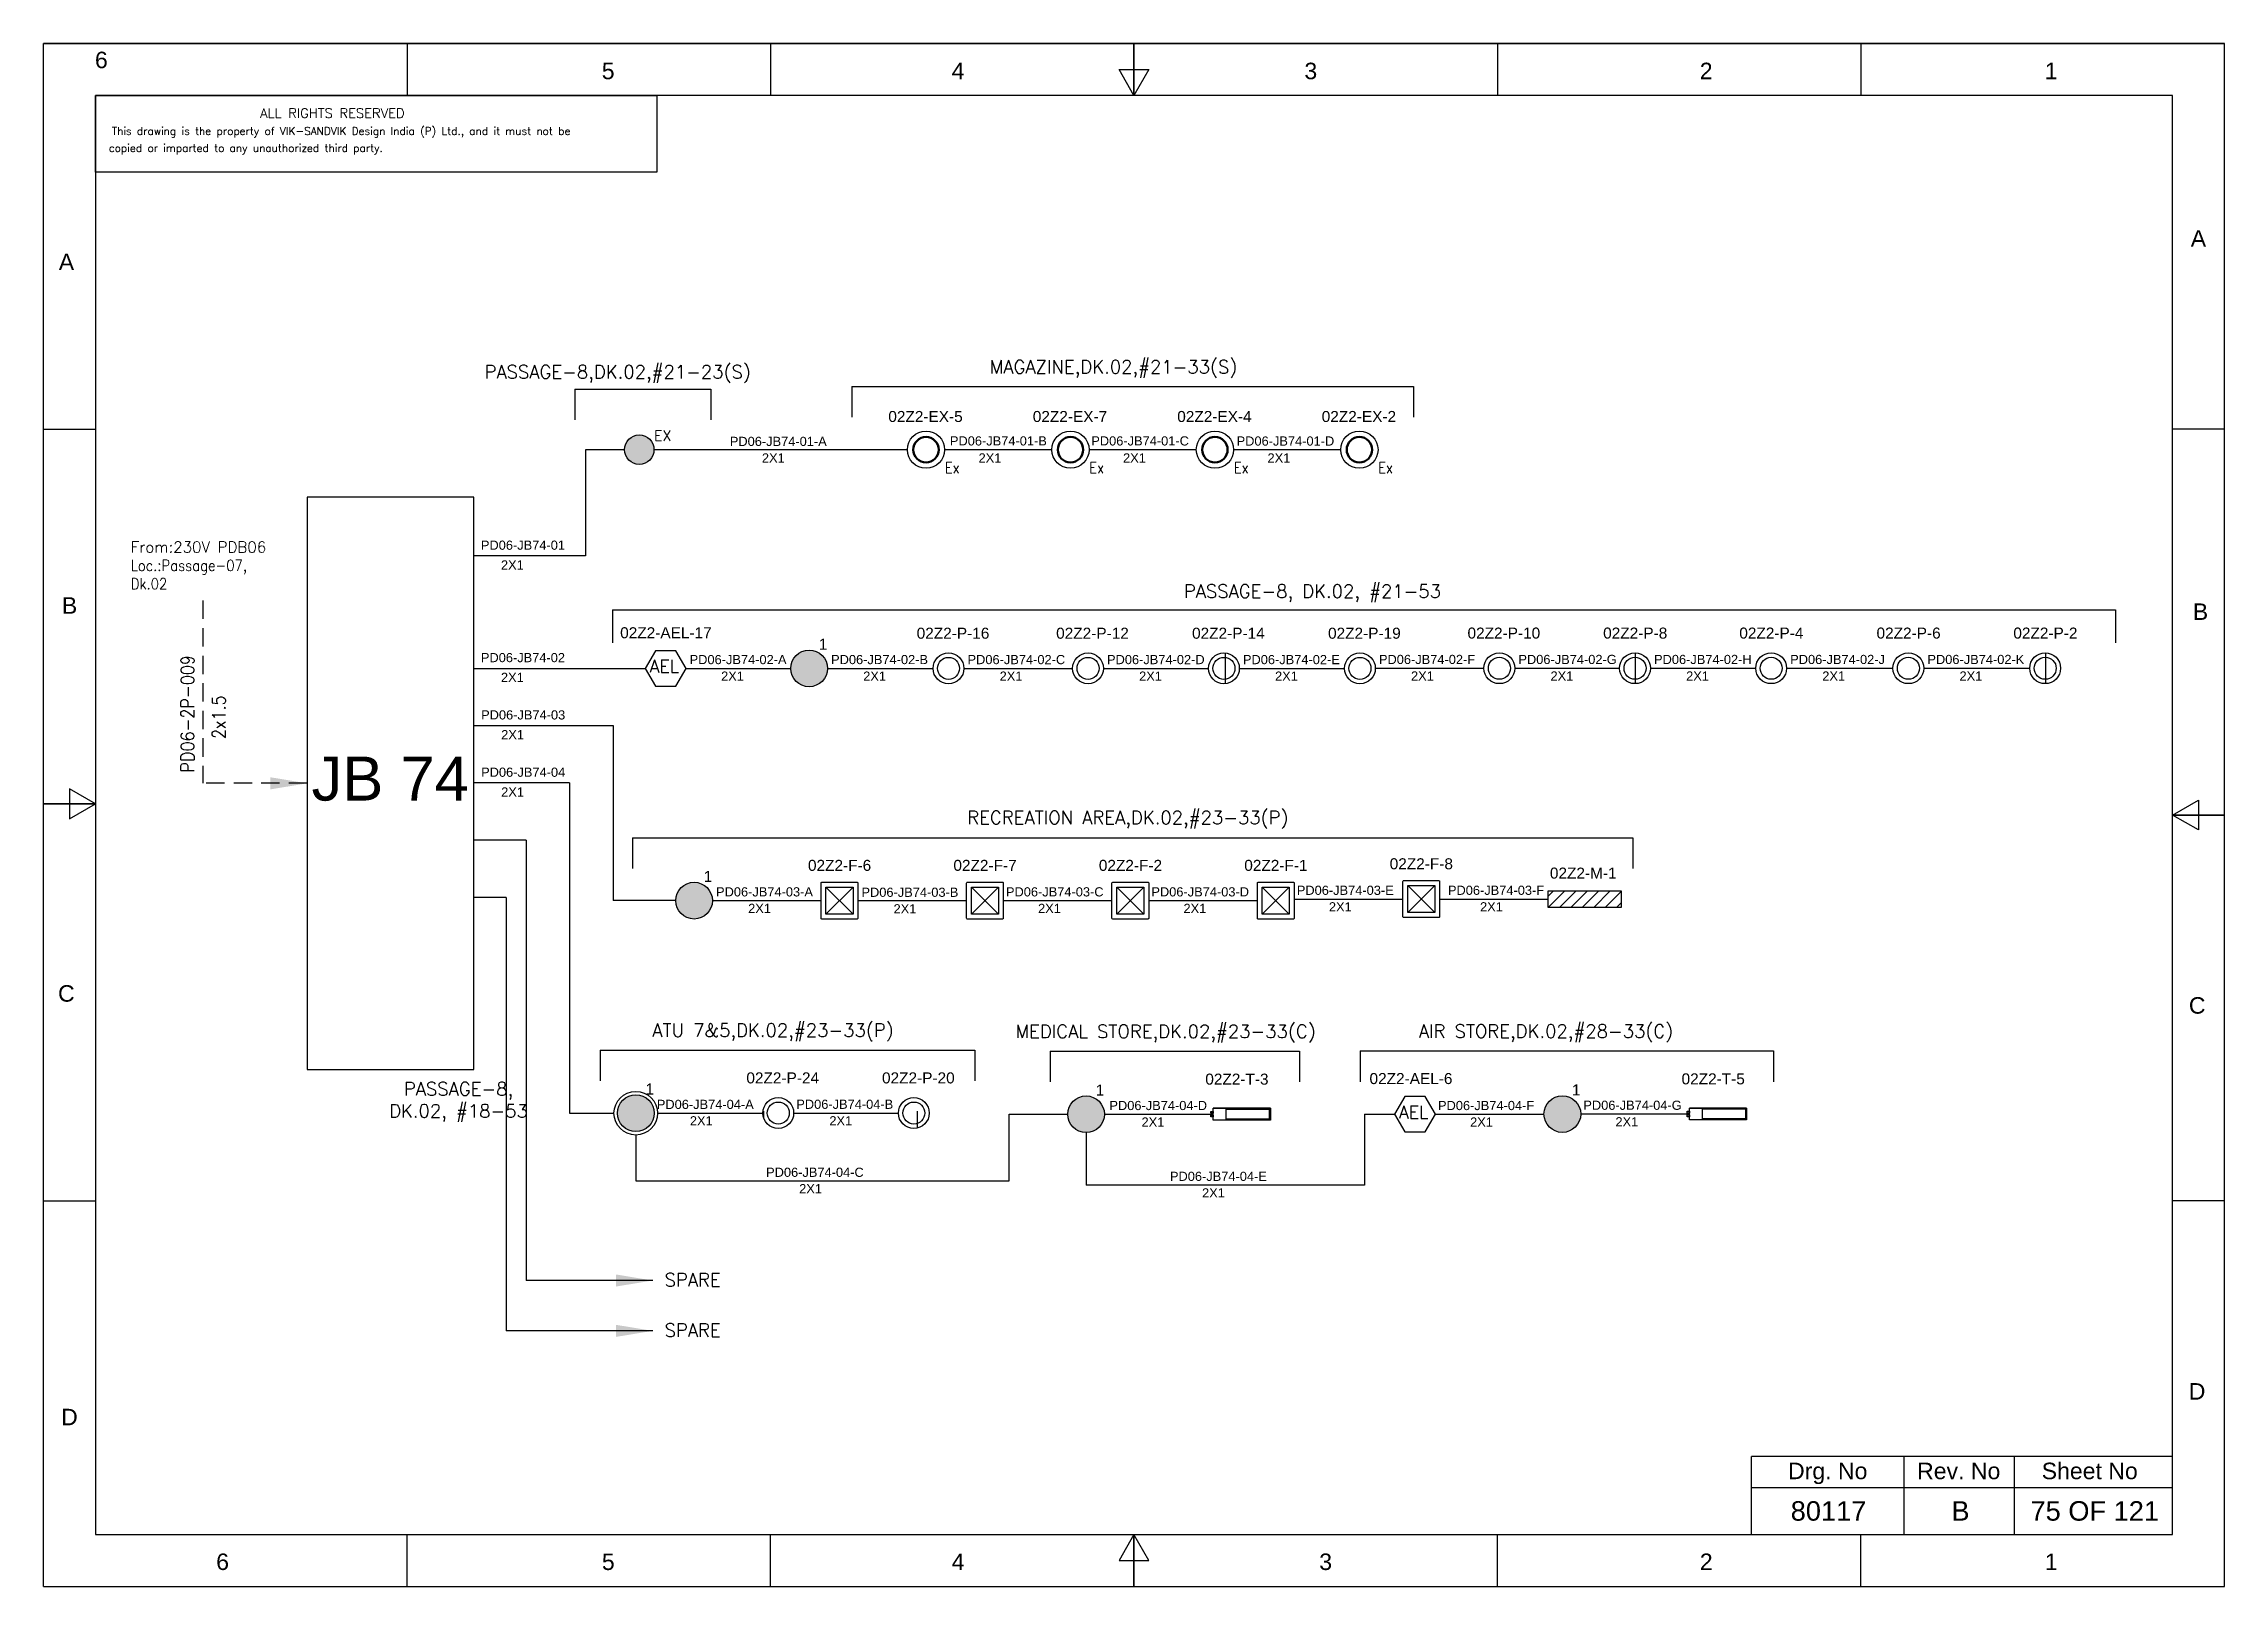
# Model space of a CAD drawing. Header units: inches. Extents: x -3311 to 1429, y -713 to 2436.
# Drawn here: x -670.8 to -373.8, y 408.4 to 618.4 of the extents above; entities that cross this region are included whole.
import ezdxf
from ezdxf.enums import TextEntityAlignment as Align

# ---------------------------------------------------------------- set-up
doc = ezdxf.new("R2010")
doc.units = ezdxf.units.IN
doc.linetypes.add('HIDDEN', pattern=[0.375, 0.25, -0.125])
doc.linetypes.add('SOLID', pattern=[0])
for name, color, linetype, lineweight in [('ELEC_TXT-025', 1, 'Continuous', 25), ('HEL-025', 1, 'Continuous', 25), ('HEL-035', 2, 'Continuous', 35)]:
    doc.layers.add(name, color=color, linetype=linetype, lineweight=lineweight)
for name, color, linetype in [('Fmount', 7, 'Continuous'), ('LINE', 3, 'SOLID'), ('MirL', 7, 'Continuous')]:
    doc.layers.add(name, color=color, linetype=linetype)
doc.styles.add('_NORMAL', font='arial.ttf')
doc.styles.add('ROMANS', font='simplex.shx', dxfattribs={"width": 0.88})
doc.styles.get("Standard").update_dxf_attribs({"font": 'arial.ttf'})
doc.dimstyles.get("Standard").update_dxf_attribs({"dimtxt": 0.18, "dimasz": 0.18, "dimexe": 0.18, "dimexo": 0.0625, "dimgap": 0.09, "dimtad": 0, "dimtih": 1, "dimtoh": 1, "dimdec": 4, "dimzin": 0, "dimdsep": 46, "dimtxsty": 'Standard', "dimcen": 0.09, "dimadec": 0, "dimazin": 0, "dimtfac": 1, "dimtdec": 4, "dimtofl": 0, "dimtmove": 0, "dimatfit": 3, "dimfxl": 1, "dimtolj": 1, "dimtzin": 0, "dimarcsym": 0})
pattern_1 = [(0, (0, 0), (0, 6.985), [5.08, -1.905]), (90, (0, 0), (-6.985, 4e-16), [5.08, -1.905])]

msp = doc.modelspace()

# ---------------------------------------------------------------- texts
at = {"color": 7}
for s, p in [('PD06-JB74-01-A', (-577.3864928956262, 563.6466557365511)), ('PD06-JB74-01-B', (-547.4131760889195, 563.7133788609289)), ('PD06-JB74-01-C', (-528.1596793007074, 563.7124692978041, -0.0270609315187806)), ('PD06-JB74-01-D', (-508.365598955851, 563.6950627997921)), ('2X1', (-573.0157843407696, 561.3924342437394)), ('2X1', (-543.5086497064157, 561.3924342437385)), ('2X1', (-523.8339219521849, 561.3924342437385)), ('2X1', (-504.159194197954, 561.3924342437385)), ('PD06-JB74-01', (-611.2876499485455, 549.5141910974324)), ('2X1', (-608.5567072082787, 546.8205473053877)), ('PD06-JB74-02', (-611.2876499485455, 534.2045159082498)), ('PD06-JB74-02-A', (-582.8614218093418, 533.9364537550282)), ('PD06-JB74-02-B', (-563.5946120244361, 533.9364219171529)), ('PD06-JB74-02-C', (-545.0112480106335, 533.9358400751112, -0.0541218630375612)), ('PD06-JB74-02-D', (-526.0158310042824, 533.935849207929, -0.0541218630375612)), ('PD06-JB74-02-E', (-507.5068818198351, 533.935849207929, -0.0811827945563418)), ('PD06-JB74-02-F', (-488.9858480491501, 533.9541530701835, -0.1082437260751223)), ('PD06-JB74-02-G', (-469.9904310428965, 533.9541530701835, -0.1082437260751223)), ('PD06-JB74-02-H', (-451.5188113015328, 533.9541530701835, -0.1082437260751223)), ('PD06-JB74-02-J', (-432.9762969875828, 533.9541530701835, -0.1082437260751223)), ('PD06-JB74-02-K', (-414.2873578459939, 533.9541530701835, -0.1082437260751223)), ('2X1', (-608.5567072082787, 531.510872116205)), ('2X1', (-578.577110997021, 531.6822004243409)), ('2X1', (-559.2239034695793, 531.6822004243409)), ('2X1', (-540.6405394556068, 531.6816453557238, -0.0270609315187806)), ('2X1', (-521.6451224493521, 531.6816453557238, -0.0541218630375612)), ('2X1', (-503.1361732649047, 531.6816453557238, -0.0811827945563418)), ('2X1', (-484.6151394933794, 531.6999991936382, -0.1082437260751223)), ('2X1', (-465.6197224871257, 531.6999991936382, -0.1082437260751223)), ('2X1', (-447.148102745762, 531.6999991936382, -0.1082437260751223)), ('2X1', (-428.6055884318121, 531.6999991936382, -0.1082437260751223)), ('2X1', (-409.9166492902232, 531.6999991936382, -0.1082437260751223)), ('PD06-JB74-03', (-611.2574157205772, 526.4028847723183)), ('2X1', (-608.5264729803102, 523.7092409802735)), ('PD06-JB74-04', (-611.2574157205772, 518.6012536363868)), ('2X1', (-608.5264729803102, 515.907609844342)), ('PD06-JB74-03-A', (-579.2643709699314, 502.308505135114)), ('PD06-JB74-03-B', (-559.4584635624897, 502.2534513879987, -0.0270609315187806)), ('PD06-JB74-03-C', (-539.7813570253666, 502.3084783616891, -0.0270609315187806)), ('PD06-JB74-03-D', (-519.9747400191117, 502.3084783616891, -0.0270609315187806)), ('PD06-JB74-03-E', (-500.168123012857, 502.5231281488527, -0.0270609315187806)), ('PD06-JB74-03-F', (-479.5867893572367, 502.5231281488527, -0.0270609315187806)), ('2X1', (-574.8936624141606, 500.0543512585687)), ('2X1', (-555.087755007633, 499.9992298951865, -0.0270609315187806)), ('2X1', (-535.4106484703398, 500.0542836423019)), ('2X1', (-515.604031464085, 500.0542836423019)), ('2X1', (-495.7974144578302, 500.2689334294655)), ('2X1', (-475.2160808022098, 500.2689334294655)), ('PD06-JB74-04-A', (-587.3289723554308, 473.3684808654738, -0.0270609315187806)), ('2X1', (-582.8281234552086, 471.1326399840008)), ('PD06-JB74-04-B', (-568.3336350726412, 473.3867792860037, -0.0270609315187806)), ('2X1', (-563.8327064489548, 471.1326399840008)), ('PD06-JB74-04-D', (-525.6883796759312, 473.2157728668871, -0.0270609315187806)), ('2X1', (-521.3176711209043, 470.9615781474994)), ('PD06-JB74-04-F', (-480.9398846391441, 473.2157728668871, -0.0270609315187806)), ('2X1', (-476.5691760841173, 470.9615781474994)), ('PD06-JB74-04-G', (-461.1446143236889, 473.2523697079478, -0.0270609315187806)), ('2X1', (-456.7739057686622, 470.9981749885599)), ('PD06-JB74-04-C', (-572.4454167735793, 464.1246242529414, -0.0270609315187806)), ('PD06-JB74-04-E', (-517.4459057172135, 463.5732495945971, -0.0270609315187806)), ('2X1', (-567.9445678733572, 461.8887833714689)), ('2X1', (-513.0751971621867, 461.31905487521))]:
    msp.add_text(s, height=1.25, dxfattribs=at).set_placement(p)
at = {"color": 7, "lineweight": 30}
msp.add_text('JB 74 ', height=6, dxfattribs=at).set_placement((-622.4702039096118, 518.3605628162641), align=Align.MIDDLE_CENTER)
at = {"color": 7}
for s, height, p in [('Drg. No', 2.245994999999999, (-427.8613890153019, 424.0822967176828)), ('Rev. No', 2.245994999999999, (-410.0237733863596, 424.0822967176836)), ('Sheet No', 2.245994999999999, (-392.182371942471, 424.0822967176828)), ('80117', 2.65275, (-427.7536936033301, 418.637181025545)), ('B', 2.65275, (-409.783023019746, 418.6371810255459)), ('75 OF 121', 2.65275, (-391.4965054697686, 418.6371810255459))]:
    msp.add_text(s, height=height, dxfattribs=at).set_placement(p, align=Align.MIDDLE_CENTER)
at = {"color": 7, "char_height": 1.8, "attachment_point": 1, "style": '_NORMAL'}
for s, insert, width in [('{\\Fromans|c0;\\C2;PASSAGE-8,DK.02,#21-23(S)}', (-610.7923289285476, 574.6321685844596, 0.2161197692336398), 74.17760965465446), ('{\\Fromans|c0;\\C2;MAGAZINE,DK.02,#21-33(S)}', (-541.9930674490696, 575.3308717959843, 0.2161197692336398), 74.17760965465446), ('{\\Fromans|c0;\\C2;RECREATION AREA,DK.02,#23-33(P)}', (-545.0525823494427, 513.9442533823025, 0.2161197692336398), 107.6364788701502), ('{\\Fromans|c0;\\C2;ATU 7&5,DK.02,#23-33(P)}', (-587.9456323966242, 484.9860005739538, 0.2161197692336398), 74.17760965465446), ('{\\Fromans|c0;\\C2;MEDICAL STORE,DK.02,#23-33(C)}', (-538.4867767466203, 484.8332925753671, 0.2161197692336398), 74.17760965465446), ('{\\Fromans|c0;\\C2;AIR STORE,DK.02,#28-33(C)}', (-483.5513172647952, 484.8698894164281, 0.2161197692336398), 74.17760965465446), ('{\\Fromans|c0;\\C2;SPARE}', (-586.2665736787003, 451.0069277781649), 8.165826236390785), ('{\\Fromans|c0;\\C2;SPARE}', (-586.2665736787003, 444.1512988783661), 8.165826236390785)]:
    msp.add_mtext(s, dxfattribs=dict(at, insert=insert, width=width))
at = {"color": 7, "insert": (-658.9755167906383, 550.6316210089944), "char_height": 1.5, "width": 36.88843007146136, "attachment_point": 1}
msp.add_mtext('{\\Fromans|c0;\\C2;From:230V PDB06 \\P\\Fsimplex|c0;\\W0.88;Loc.:Passage-07,      \\PDk.02}', dxfattribs=at)
at = {"insert": (-515.5534502666023, 544.7623765284646), "char_height": 1.8, "width": 80.35367833693469, "attachment_point": 1, "style": '_NORMAL'}
msp.add_mtext('{\\Fromans|c0;\\C2;PASSAGE-8, DK.02, #21-53}', dxfattribs=at)
at = {"color": 7, "insert": (-652.1411521925047, 519.2055214544844), "char_height": 1.8, "width": 17.12963194783359, "attachment_point": 1, "rotation": 90, "style": '_NORMAL'}
msp.add_mtext('{\\Fromans|c0;\\W0.88;PD06-2P-009}', dxfattribs=at)
at = {"color": 7, "insert": (-647.8702007923666, 523.7673660598175), "char_height": 1.8, "attachment_point": 1, "rotation": 90, "style": '_NORMAL'}
msp.add_mtext('{\\Fsimplex|c0;\\W0.88;2x1.5}', dxfattribs=at)
at = {"color": 7, "insert": (-623.784706907757, 476.9990581073089), "char_height": 1.8, "attachment_point": 1, "style": '_NORMAL'}
msp.add_mtext('\\pxqc;{\\Fromans|c0;\\C2;PASSAGE-8, \\PDK.02, #18-53}', dxfattribs=at)

# ---------------------------------------------------------------- blocks, each defined once
blk = doc.blocks.new('fr')
at = {"color": 7, "linetype": 'Continuous'}
for p, q in [((33763.99041882888, 4500.404704292372), (33466.99094982888, 4500.404704292372)), ((33466.99094982888, 4500.404704292372), (33763.99041882888, 4500.404704292372)), ((33466.99094982888, 4290.333634292372), (33466.99094982888, 4500.404704292372)), ((33516.49086132888, 4500.404704292372), (33516.49086132888, 4493.331604292372)), ((33565.99077282888, 4500.404704292372), (33565.99077282888, 4493.331604292372)), ((33615.49068432888, 4500.404704292372), (33615.49068432888, 4493.331604292372)), ((33615.49068432888, 4493.331604292372), (33615.49068432888, 4500.404704292372)), ((33615.49068432888, 4500.404704292372), (33615.49068432888, 4493.331604292372)), ((33664.99059582888, 4500.404704292372), (33664.99059582888, 4493.331604292372)), ((33714.49050732888, 4500.404704292372), (33714.49050732888, 4493.331604292372)), ((33763.99041882888, 4290.333634292372), (33763.99041882888, 4500.404704292372)), ((33763.99041882888, 4290.333634292372), (33763.99041882888, 4500.404704292372)), ((33615.49068432888, 4493.331604292372), (33613.44882182088, 4496.868154292371)), ((33613.44882182088, 4496.868154292371), (33617.53254683689, 4496.868154292371)), ((33617.53254683689, 4496.868154292371), (33615.49068432888, 4493.331604292372)), ((33756.91731882888, 4493.331604292372), (33474.06404982888, 4493.331604292372)), ((33474.06404982888, 4493.331604292372), (33474.06404982888, 4297.406734292372)), ((33756.91731882888, 4297.406734292372), (33756.91731882888, 4493.331604292372)), ((33466.99094982888, 4447.886936792373), (33474.06404982888, 4447.886936792373)), ((33763.99041882888, 4447.886936792373), (33756.91731882888, 4447.886936792373)), ((33474.06404982888, 4396.869169292371), (33470.52749982888, 4398.911031800373)), ((33470.52749982888, 4398.911031800373), (33470.52749982888, 4394.827306784372)), ((33466.99094982888, 4396.869169292371), (33474.06404982888, 4396.869169292371)), ((33474.06404982888, 4396.869169292371), (33466.99094982888, 4396.869169292371)), ((33466.99094982888, 4396.869169292371), (33474.06404982888, 4396.869169292371)), ((33470.52749982888, 4394.827306784372), (33474.06404982888, 4396.869169292371)), ((33756.91731882888, 4395.369169292371), (33760.45386882887, 4397.411031800371)), ((33760.45386882887, 4397.411031800371), (33760.45386882887, 4393.327306784372)), ((33763.99041882888, 4395.369169292371), (33756.91731882888, 4395.369169292371)), ((33760.45386882887, 4393.327306784372), (33756.91731882888, 4395.369169292371)), ((33756.91731882888, 4395.369169292371), (33763.99041882888, 4395.369169292371)), ((33763.99041882888, 4395.369169292371), (33756.91731882888, 4395.369169292371)), ((33466.99094982888, 4342.851401792372), (33474.06404982888, 4342.851401792372)), ((33763.99041882888, 4342.851401792372), (33756.91731882888, 4342.851401792372)), ((33474.06404982888, 4297.406734292372), (33756.91731882888, 4297.406734292372)), ((33516.49086132888, 4290.333634292372), (33516.49086132888, 4297.406734292372)), ((33565.99077282888, 4290.333634292372), (33565.99077282888, 4297.406734292372)), ((33615.49068432888, 4297.406734292372), (33613.44882182088, 4293.870184292372)), ((33615.49068432888, 4290.333634292372), (33615.49068432888, 4297.406734292372)), ((33617.53254683689, 4293.870184292372), (33615.49068432888, 4297.406734292372)), ((33615.49068432888, 4297.406734292372), (33615.49068432888, 4290.333634292372)), ((33615.49068432888, 4290.333634292372), (33615.49068432888, 4297.406734292372)), ((33664.99059582888, 4290.333634292372), (33664.99059582888, 4297.406734292372)), ((33714.49050732888, 4290.333634292372), (33714.49050732888, 4297.406734292372)), ((33613.44882182088, 4293.870184292372), (33617.53254683689, 4293.870184292372)), ((33466.99094982888, 4290.333634292372), (33763.99041882888, 4290.333634292372)), ((33466.99094982888, 4290.333634292372), (33763.99041882888, 4290.333634292372))]:
    blk.add_line(p, q, dxfattribs=at)
at = {"color": 7, "style": '_NORMAL'}
for s, p in [('6', (33474.85554122253, 4498.184568051995)), ('5', (33543.88086868043, 4496.684568051995)), ('4', (33591.52292783513, 4496.684568051995)), ('3', (33639.57026672662, 4496.684568051994)), ('2', (33693.41447692277, 4496.684568051995)), ('1', (33740.39470872623, 4496.684568051995)), ('A', (33760.45386882887, 4473.878661882723)), ('A', (33470.10256842159, 4470.684646417788)), ('B', (33470.52499920517, 4423.895143770592)), ('B', (33760.73536651571, 4423.056339053171)), ('C', (33470.08476970382, 4371.074991954313)), ('C', (33760.28539060379, 4369.440827315858)), ('D', (33760.2726824658, 4316.886883350412)), ('D', (33470.50885169667, 4313.392487638034)), ('6', (33491.36728552911, 4293.686598051996)), ('5', (33543.89261298701, 4293.686598051996)), ('4', (33591.53467214172, 4293.686598051996)), ('3', (33641.59491144936, 4293.686598051996)), ('2', (33693.42622122935, 4293.686598051996)), ('1', (33740.40645303282, 4293.686598051996))]:
    blk.add_text(s, height=2.245709249999999, dxfattribs=at).set_placement(p, align=Align.MIDDLE_CENTER)
blk = doc.blocks.new('A$C4BAD7D21')
at = {"layer": 'HEL-025'}
blk.add_lwpolyline([(-34000.00013845507, -7.23888515495e-05), (-34000.00013845501, 2086.008166713233), (-18713.72949524718, 2086.008166713277), (-18713.72949524724, -7.23888078937e-05)], close=True, dxfattribs=at)
at = {"layer": 'HEL-025', "style": 'ROMANS'}
for s, p in [('This drawing is the property of VIK-SANDVIK Design India (P) Ltd., and it must not be', (-33557.56104603212, 1015.847137906297)), (' copied or imparted to any unauthorized third party.', (-33784.71575493622, 550.1417873854515))]:
    blk.add_text(s, height=210, dxfattribs=at).set_placement(p)
at = {"layer": 'HEL-035', "style": 'ROMANS'}
blk.add_text('     ALL RIGHTS RESERVED', height=262.5, dxfattribs=at).set_placement((-30497.35732344113, 1475.667350434829))
blk = doc.blocks.new('FIXED_KEY_SWITCH')
h = blk.add_hatch(color=1)
h.dxf.hatch_style = 1
edge = h.paths.add_edge_path()
edge.add_arc((848.1293472096052, 1737.458094578189), 2.5, 0, 360)
at = {"color": 1}
blk.add_circle((848.1293472096052, 1737.458094578189), 2.5, dxfattribs=at)
at = {"color": 7, "insert": (849.4370786624187, 1741.499464984656), "char_height": 1.5, "attachment_point": 1, "style": '_NORMAL'}
blk.add_mtext_dynamic_manual_height_columns('1', width=1.5, gutter_width=7.5, heights=[0], dxfattribs=at)
blk = doc.blocks.new('SWT')
blk.add_blockref('FIXED_KEY_SWITCH', (0, 0))
blk.add_attdef('TAG_NO', (844.5529265958943, 1741.112352781243), '', height=1.5)
blk = doc.blocks.new('1')
h = blk.add_hatch()
h.set_pattern_fill('ANGLE', color=6)
h.set_pattern_definition(pattern_1)
h.paths.add_polyline_path([(303.2302353130694, 2044.429466900096, 1), (306.2249300712715, 2044.429466900096, 1)], flags=0)
h.paths.add_polyline_path([(302.6275826921704, 2044.429466900096, 1), (306.8275826921705, 2044.429466900096, 1)])
h.paths.add_polyline_path([(306.2249300712715, 2044.429466900096, -1), (303.2302353130694, 2044.429466900096, -1)], flags=16)
h = blk.add_hatch()
h.set_pattern_fill('ANGLE', color=6)
h.set_pattern_definition(pattern_1)
h.paths.add_polyline_path([(303.2302353130694, 2044.429466900096, 1), (306.2249300712715, 2044.429466900096, 1)])
at = {"color": 6}
for radius in [2.099999999999999, 1.497347379101032]:
    blk.add_circle((304.7275826921705, 2044.429466900096), radius, dxfattribs=at)
blk = doc.blocks.new('LED PENDENT LIGHT 15W')
blk.add_blockref('1', (0, 0))
blk.add_attdef('TAG_NO', (301.6269754207697, 2048.098214413763), '', height=1.5)
blk = doc.blocks.new('AEL')
at = {"color": 4}
blk.add_lwpolyline([(989.9752931674598, -190.0937488762077), (992.7522595313308, -190.0937488762077), (994.140742713266, -187.6888254596407), (992.7522595313308, -185.2839020430737), (989.9752931674598, -185.2839020430737), (988.5868099855245, -187.6888254596407)], close=True, dxfattribs=at)
at = {"color": 4, "style": 'ROMANS'}
blk.add_text('AEL', height=1.725, dxfattribs=at).set_placement((989.1959836497424, -188.2711585409042))
blk = doc.blocks.new('AEL_L')
blk.add_blockref('AEL', (0, 0))
blk.add_attdef('TAG_NO', (986.5509174898416, -183.5896636619281), '', height=1.5)
blk = doc.blocks.new('LED FLUSH MOUNT')
for p, q in [((114817.5814173525, 79431.82363872256), (114604.2757797349, 79218.75747545897)), ((114604.2757797349, 79431.82363872256), (114817.5814173525, 79218.75747545897))]:
    blk.add_line(p, q)
blk.add_lwpolyline([(114571.9285985437, 79470.29055709078), (114849.9285985437, 79470.29055709078, -0.4142135623730951), (114855.9285985437, 79464.29055709078), (114855.9285985437, 79186.29055709078, -0.4142135623730951), (114849.9285985437, 79180.29055709078), (114571.9285985437, 79180.29055709078, -0.4142135623730951), (114565.9285985437, 79186.29055709078), (114565.9285985437, 79464.29055709078, -0.4142135623730951)], format="xyb", close=True)
blk.add_lwpolyline([(114604.2757797349, 79431.82363872256), (114817.5814173525, 79431.82363872256), (114817.5814173525, 79218.75747545897), (114604.2757797349, 79218.75747545897)], close=True)
blk = doc.blocks.new('LED Flush Mounted Light 22W')
blk.add_blockref('LED FLUSH MOUNT', (0, 0))
at = {"style": 'ROMANS', "width": 0.7}
blk.add_attdef('TAG_NO.:', (113905.2667606234, 79578.64476839203), '', height=250, dxfattribs=at)
blk = doc.blocks.new('2A')
at = {"color": 7, "lineweight": -3, "ltscale": 2.5}
blk.add_line((790.0248076338233, 1997.62080387622, -0.0270609315187806), (782.2260654954592, 1997.62080387622, -0.0270609315187806), dxfattribs=at)
at = {"color": 7, "lineweight": -3, "ltscale": 2.5, "elevation": -0.0270609315187806}
for points in [[(781.9116000866528, 1997.205709536597), (782.2260654954592, 1997.205709536597), (782.2260654954592, 1996.941558593201), (781.9116000866528, 1996.941558593201)], [(781.9116000866528, 1996.702564882509), (782.2260654954592, 1996.702564882509), (782.2260654954592, 1996.438413939113), (781.9116000866528, 1996.438413939113)], [(782.2260654954592, 1997.62080387622), (790.0248076338233, 1997.62080387622), (790.0248076338233, 1996.02331959949), (782.2260654954592, 1996.02331959949)], [(784.0292030799361, 1997.501307020874), (789.8782596837103, 1997.501307020874), (789.8782596837103, 1996.142816454836), (784.0292030799361, 1996.142816454836)]]:
    blk.add_lwpolyline(points, close=True, dxfattribs=at)
blk = doc.blocks.new('LED TUBE LIGHT 30W')
blk.add_blockref('2A', (179.9054482727602, -357.8945967387995))
blk.add_attdef('TAG_NO.', (962.5195036238373, 1642.970585224031), '', height=1.5)
blk = doc.blocks.new('4')
blk.add_circle((514.1671971640702, -147.1688693116419), 2.535588927480375)
at = {"lineweight": 50}
blk.add_circle((514.1671971640702, -147.1688693116419), 1.72971686746999, dxfattribs=at)
at = {"style": 'ROMANS', "width": 0.88}
blk.add_text('Ex', height=1.5, dxfattribs=at).set_placement((516.7195789003687, -150.3645358142221))
blk = doc.blocks.new('LED EXPLOSION PROOF LIGHT 15W')
blk.add_blockref('4', (0, 0))
blk.add_attdef('TAG_NO', (509.3686963850277, -143.464757260419), '', height=1.5)
blk = doc.blocks.new('MIR')
h = blk.add_hatch()
h.set_pattern_fill('ANSI31', color=256, scale=500)
h.set_pattern_definition([(45, (0, 0), (-44.19417382415921, 44.19417382415922), [])])
h.paths.add_polyline_path([(109452.1404377762, 30143.02744329074), (110018.6955839356, 30143.02744329074), (110018.6955839356, 30271.99898408988), (109452.1404377762, 30271.99898408988)])
at = {"elevation": -6.433351067640718}
blk.add_lwpolyline([(109452.1404377762, 30271.99898408988), (110018.6955839356, 30271.99898408988), (110018.6955839356, 30143.02744329074), (109452.1404377762, 30143.02744329074)], close=True, dxfattribs=at)
blk = doc.blocks.new('MIRROR LIGHT')
blk.add_blockref('MIR', (0, 0))
at = {"style": 'ROMANS', "width": 0.7}
blk.add_attdef('TAG_NO.:', (108952.0500604236, 30348.2317204356), '', height=250, dxfattribs=at)
blk = doc.blocks.new('EX_PROOF_SWITCH')
h = blk.add_hatch(color=1)
h.dxf.hatch_style = 1
edge = h.paths.add_edge_path()
edge.add_arc((2067.164614525853, 3666.549336164638), 2, 0, 360)
at = {"color": 1}
blk.add_circle((2067.164614525853, 3666.549336164638), 2, dxfattribs=at)
at = {"color": 1, "style": 'ROMANS'}
blk.add_text('EX', height=1.399999999999999, dxfattribs=at).set_placement((2069.192408407086, 3668.460402878038), align=Align.MIDDLE_LEFT)

# ---------------------------------------------------------------- linework, layer by layer
for p, q in [((-598.4881223313781, 571.3791670634317, -0.0541218630375611), (-579.9631828952994, 571.3791670634317, -0.0541218630375611)), ((-560.7864050204361, 571.7359894280152, -0.0541218630375611), (-484.2842865030188, 571.7359894280152, -0.0541218630375611)), ((-597.0508174766946, 563.1408783852885), (-597.0508174766954, 548.6740964360814)), ((-591.7175978398345, 563.1408783852886), (-597.0508174766954, 563.1408783852885)), ((-553.2041950069469, 563.1408783852885), (-587.7175978398345, 563.1408783852889)), ((-533.5294672527161, 563.1408783852885), (-548.1330171519857, 563.1408783852885)), ((-513.8547394984852, 563.1408783852885), (-528.4582893977549, 563.1408783852885)), ((-494.1800117442544, 563.1408783852885), (-508.783561643524, 563.1408783852885)), ((-593.2824473939844, 525.5627901109683), (-593.2824473939844, 501.7360046594731)), ((-599.206167896762, 517.7611589750358), (-612.2648705275051, 517.7611589750358)), ((-599.206167896762, 517.7611589750362), (-599.2061678967624, 472.7960071632582)), ((-605.1298883995396, 509.9595278391034), (-612.2648705275051, 509.9595278391034)), ((-605.1298883995396, 509.9595278391043), (-605.1298883995396, 450.0099339760345)), ((-590.6580304303479, 510.2855469619689, -0.0541218630375611), (-454.4089222816701, 510.2855469619709, -0.0541218630375611)), ((-607.8513729580144, 502.1578967031714), (-612.2648705275051, 502.1578967031714)), ((-607.8513729580144, 502.1578967031718), (-607.8513729580144, 443.1543050762356)), ((-584.754848174135, 501.7360046594731), (-593.2824473939844, 501.7360046594731)), ((-595.0672480522143, 481.3911182059846, -0.0541218630375611), (-544.0365633373813, 481.3911182059846, -0.0541218630375611)), ((-533.7460294968923, 481.2384102073979, -0.0541218630375611), (-499.7811741283931, 481.2384102073979, -0.0541218630375611)), ((-491.542245376052, 481.275007048459, -0.0541218630375611), (-435.2357357478932, 481.275007048459, -0.0541218630375611)), ((-490.964944026291, 472.6615975852013), (-490.964944026291, 463.0007758923811)), ((-590.1892294916888, 469.8218521424565), (-590.1892294916888, 463.5704489712561)), ((-528.8680109363667, 470.143299164672), (-528.8680109363667, 463.0007758923811)), ((-490.964944026291, 463.0007758923811), (-528.8680109363659, 463.0007758923816))]:
    msp.add_line(p, q)
at = {"color": 7, "linetype": 'Continuous'}
for p, q in [((-380.9157280022482, 426.0309320640563), (-438.2346025059632, 426.0309320640563)), ((-438.2346025059632, 415.4351572485011), (-438.2346025059632, 426.0309320640563)), ((-417.4620008503881, 415.4351572485011), (-417.4620008503881, 426.0309320640563)), ((-402.4457310947682, 415.4351572485011), (-402.4457310947682, 426.0309320640563)), ((-438.2346025059632, 421.8481369925784), (-380.9157280022482, 421.8481369925784))]:
    msp.add_line(p, q, dxfattribs=at)
at = {"linetype": 'HIDDEN', "ltscale": 10}
msp.add_lwpolyline([(-649.1536767960542, 542.5891448964638), (-649.1536767960542, 517.7113515794371)], dxfattribs=at)
at = {"layer": 'LINE', "color": 0}
for p, q in [((-598.4881223313782, 571.3791670634317, -0.0541218630375611), (-598.4881223313782, 567.1896172546261, -0.0541218630375611)), ((-579.9631828952993, 571.3791670634317, -0.0541218630375611), (-579.9631828952993, 567.1896172546261, -0.0541218630375611)), ((-560.7864050204361, 571.7359894280152, -0.0541218630375611), (-560.7864050204361, 567.5464396192092, -0.0541218630375611)), ((-484.2842865030188, 571.7359894280152, -0.0541218630375611), (-484.2842865030188, 567.5464396192092, -0.0541218630375611)), ((-634.9448442545681, 556.6618112225324), (-634.9448442545681, 478.760891936341)), ((-612.2648705275051, 556.6618112225324), (-634.9448442545671, 556.6618112225324)), ((-612.2648705275051, 478.760891936341), (-612.2648705275051, 556.6618112225324)), ((-597.050817476695, 548.6740964360814), (-612.264870527506, 548.6740964360814)), ((-593.3562592697672, 541.3338861886053), (-593.3562592697672, 536.8338861886059)), ((-593.3562592697672, 541.3338861886053), (-388.6521303268546, 541.3338861886053)), ((-388.6521303268546, 541.3338861886067), (-388.6521303268546, 536.8338861886067)), ((-612.2648705275051, 533.3644212468989), (-588.9066422847936, 533.3644212468989)), ((-583.3518990135452, 533.3639532793877), (-569.0850892284368, 533.3639532793877)), ((-564.0850892286395, 533.3639214415125), (-549.7017251413098, 533.3639214415125, -0.0270609315187806)), ((-545.5017252146663, 533.3633663728951, -0.0270609315187806), (-530.7063082084114, 533.3633663728951, -0.0270609315187806)), ((-526.5063082084115, 533.3633663728951, -0.0541218630375612), (-512.197359023964, 533.3633663728951, -0.0811827945563418)), ((-507.9973590239651, 533.3633663728951, -0.0811827945563418), (-493.6762455298604, 533.3633663728951, -0.1082437260751223)), ((-489.4763252533238, 533.3816647934253, -0.1082437260751223), (-474.680908247069, 533.3816647934253, -0.1082437260751223)), ((-470.4809082470701, 533.3816647934253, -0.1082437260751223), (-456.2092885057064, 533.3816647934253, -0.1082437260751223)), ((-452.0092885057065, 533.3816647934253, -0.1082437260751223), (-437.6667741917563, 533.3816647934253, -0.1082437260751223)), ((-433.4667741917565, 533.3816647934253, -0.1082437260751223), (-418.9778350501683, 533.3816647934253, -0.1082437260751223)), ((-414.7778350501676, 533.3816647934253, -0.1082437260751223), (-400.3447680815634, 533.3816647934253, -0.1082437260751223)), ((-612.2346362995368, 525.5627901109674), (-593.2824473939844, 525.5627901109683)), ((-590.6580304303479, 510.2855469619694, -0.0541218630375611), (-590.6580304303479, 506.0959971531643, -0.0541218630375611)), ((-454.4089222816692, 510.2855469619694, -0.0541218630375611), (-454.4089222816692, 506.0959971531643, -0.0541218630375611)), ((-500.5283801491159, 501.9506544466371), (-485.732963142861, 501.9506544466371)), ((-480.7217631428612, 501.9506544466371), (-465.9263461366062, 501.9506544466371)), ((-579.754848174135, 501.7360046594736), (-564.9594311678802, 501.7360046594736)), ((-559.9482311678802, 501.7360046594736), (-545.1528141616253, 501.7360046594736)), ((-540.1416141616246, 501.7360046594736), (-525.3461971553706, 501.7360046594736)), ((-520.3349971553707, 501.7360046594736), (-505.5395801491158, 501.7360046594736)), ((-595.0672480522143, 481.3911182059846, -0.0541218630375611), (-595.0672480522143, 477.2015683971794, -0.0541218630375611)), ((-544.0365633373813, 481.3911182059846, -0.0541218630375611), (-544.0365633373813, 477.2015683971794, -0.0541218630375611)), ((-533.7460294968923, 481.2384102073979, -0.0541218630375611), (-533.7460294968923, 477.0488603985922, -0.0541218630375611)), ((-499.781174128394, 481.2384102073979, -0.0541218630375611), (-499.781174128394, 477.0488603985922, -0.0541218630375611)), ((-491.542245376052, 481.275007048459, -0.0541218630375611), (-491.542245376052, 477.0854572396528, -0.0541218630375611)), ((-435.2357357478932, 481.275007048459, -0.0541218630375611), (-435.2357357478932, 477.0854572396528, -0.0541218630375611)), ((-634.9448442545671, 478.760891936341), (-612.2648705275051, 478.760891936341)), ((-599.206167896762, 472.7960071632582), (-593.1633845124904, 472.7960071632579)), ((-587.2151307617262, 472.8143055837882), (-572.8938922088983, 472.8143055837882)), ((-568.6938922088992, 472.8143055837882), (-554.4222724675354, 472.8143055837882)), ((-539.3501244408753, 472.6406541728466), (-531.3680109363668, 472.643299164672)), ((-526.3680779037024, 472.6615975852013), (-511.5726736535761, 472.6615975852013)), ((-490.964944026291, 472.6615975852013), (-486.8541414704796, 472.6615975852013)), ((-481.3002884662018, 472.6798960057322), (-466.5048714599468, 472.6798960057322)), ((-461.5049384272825, 472.6981944262624), (-446.7095341771564, 472.6981944262624))]:
    msp.add_line(p, q, dxfattribs=at)
at = {"layer": 'LINE', "color": 7}
for p, q in [((-539.3501244408753, 463.5704489712561), (-539.3501244408753, 472.6406541728466)), ((-590.1892294916888, 463.5704489712561), (-539.3501244408753, 463.5704489712561))]:
    msp.add_line(p, q, dxfattribs=at)
at = {"layer": 'LINE', "color": 0}
msp.add_circle((-590.1892294916888, 472.7960071632581), 2.974155020801596, dxfattribs=at)

# ---------------------------------------------------------------- block references
for name, p in [('fr', (-34137.83304683112, -3881.971577043872)), ('SWT', (-1414.714436438042, -1204.094141298802)), ('SWT', (-1430.38419538374, -1235.722089918716)), ('SWT', (-1438.318576701294, -1264.662087414931)), ('SWT', (-1376.997358145972, -1264.814795413517)), ('SWT', (-1312.134218669552, -1264.778198572457))]:
    msp.add_blockref(name, p)
ref = msp.add_blockref('LED EXPLOSION PROOF LIGHT 15W', (-1064.835803243536, 710.3097476969297))
ref.add_attrib('TAG_NO', '02Z2-EX-5', (-555.8019102437129, 566.9103286905555), dxfattribs={"height": 1.5})
ref = msp.add_blockref('LED EXPLOSION PROOF LIGHT 15W', (-1045.161075489305, 710.3097476969297))
ref.add_attrib('TAG_NO', '02Z2-EX-7', (-536.1271824894819, 566.9103286905555), dxfattribs={"height": 1.5})
ref = msp.add_blockref('LED EXPLOSION PROOF LIGHT 15W', (-1025.486347735074, 710.3097476969297))
ref.add_attrib('TAG_NO', '02Z2-EX-4', (-516.4524547352512, 566.9103286905555), dxfattribs={"height": 1.5})
ref = msp.add_blockref('LED EXPLOSION PROOF LIGHT 15W', (-1005.811619980844, 710.3097476969297))
ref.add_attrib('TAG_NO', '02Z2-EX-2', (-496.7777269810203, 566.9103286905555), dxfattribs={"height": 1.5})
ref = msp.add_blockref('AEL_L', (-1577.493452270318, 721.0532467065394))
ref.add_attrib('TAG_NO', '02Z2-AEL-17', (-592.3212202290333, 537.4635830446118), dxfattribs={"color": 4, "height": 1.5})
ref = msp.add_blockref('LED PENDENT LIGHT 15W', (-852.3293078334799, -1511.065545458584, -0.0270609315187806))
ref.add_attrib('TAG_NO', '02Z2-P-16', (-551.9403616916578, 537.4012650787658, -0.0270609315187806), dxfattribs={"height": 1.5})
ref = msp.add_blockref('LED PENDENT LIGHT 15W', (-833.3338909005824, -1511.0661005272, -0.0541218630375612))
ref.add_attrib('TAG_NO', '02Z2-P-12', (-532.9449447587602, 537.4007100101488, -0.0541218630375612), dxfattribs={"height": 1.5})
ref = msp.add_blockref('LED PENDENT LIGHT 15W', (-814.8249417161342, -1511.0661005272, -0.0811827945563418))
ref.add_attrib('TAG_NO', '02Z2-P-14', (-514.4359955743129, 537.4007100101488, -0.0811827945563418), dxfattribs={"height": 1.5})
ref = msp.add_blockref('LED PENDENT LIGHT 15W', (-796.3038282220303, -1511.0661005272, -0.1082437260751223))
ref.add_attrib('TAG_NO', '02Z2-P-19', (-495.9148820802083, 537.4007100101488, -0.1082437260751223), dxfattribs={"height": 1.5})
ref = msp.add_blockref('LED PENDENT LIGHT 15W', (-777.308490939241, -1511.047802106671, -0.1082437260751223))
ref.add_attrib('TAG_NO', '02Z2-P-10', (-476.9195447974189, 537.4190084306787, -0.1082437260751223), dxfattribs={"height": 1.5})
ref = msp.add_blockref('LED PENDENT LIGHT 15W', (-758.8368711978765, -1511.047802106671, -0.1082437260751223))
ref.add_attrib('TAG_NO', '02Z2-P-8', (-458.4479250560543, 537.4190084306787, -0.1082437260751223), dxfattribs={"height": 1.5})
ref = msp.add_blockref('LED PENDENT LIGHT 15W', (-740.2943568839264, -1511.047802106671, -0.1082437260751223))
ref.add_attrib('TAG_NO', '02Z2-P-4', (-439.9054107421043, 537.4190084306787, -0.1082437260751223), dxfattribs={"height": 1.5})
ref = msp.add_blockref('LED PENDENT LIGHT 15W', (-721.6054177423384, -1511.047802106671, -0.1082437260751223))
ref.add_attrib('TAG_NO', '02Z2-P-6', (-421.2164716005163, 537.4190084306787, -0.1082437260751223), dxfattribs={"height": 1.5})
ref = msp.add_blockref('LED PENDENT LIGHT 15W', (-702.9723507737335, -1511.047802106671, -0.1082437260751223))
ref.add_attrib('TAG_NO', '02Z2-P-2', (-402.5834046319114, 537.4190084306787, -0.1082437260751223), dxfattribs={"height": 1.5})
ref = msp.add_blockref('LED PENDENT LIGHT 15W', (-875.5214749010703, -1571.615161316307))
ref.add_attrib('TAG_NO', '02Z2-P-24', (-575.132528759248, 476.8516492210419), dxfattribs={"height": 1.5})
ref = msp.add_blockref('LED PENDENT LIGHT 15W', (-857.0498551597057, -1571.615161316307))
ref.add_attrib('TAG_NO', '02Z2-P-20', (-556.6609090178836, 476.8516492210419), dxfattribs={"height": 1.5})
ref = msp.add_blockref('LED TUBE LIGHT 30W', (-1473.704187421796, -1166.265867413855, 0.0270609315187806))
ref.add_attrib('TAG_NO.', '02Z2-T-3', (-512.6340796468594, 476.6819029196512, 0.0270609315187806), dxfattribs={"height": 1.5})
ref = msp.add_blockref('AEL_L', (-1475.440951456004, 660.3504230448424))
ref.add_attrib('TAG_NO', '02Z2-AEL-6', (-490.2687194147192, 476.7607593829152), dxfattribs={"color": 4, "height": 1.5})
ref = msp.add_blockref('LED TUBE LIGHT 30W', (-1408.841047945376, -1166.229270572793, 0.0270609315187806))
ref.add_attrib('TAG_NO.', '02Z2-T-5', (-447.7709401704396, 476.7184997607123, 0.0270609315187806), dxfattribs={"height": 1.5})
at = {"layer": 'ELEC_TXT-025', "color": 0, "xscale": 0.005, "yscale": 0.005, "zscale": 0.005}
msp.add_blockref('A$C4BAD7D21', (-493.7689963099718, 600.9299864149352), dxfattribs=at)
at = {"layer": 'Fmount'}
ref = msp.add_blockref('LED Flush Mounted Light 22W', (-2544.658677350716, -869.005016167055), dxfattribs=dict(at, xscale=0.01728, yscale=0.01728, zscale=0.01728))
ref.add_attrib('TAG_NO.:', '02Z2-F-6', dxfattribs={"layer": '0', "height": 1.5}).set_placement((-566.7451932465102, 505.3404946458827), align=Align.BOTTOM_LEFT)
ref = msp.add_blockref('LED Flush Mounted Light 22W', (-2524.852060344461, -869.005016167055), dxfattribs=dict(at, xscale=0.01728, yscale=0.01728, zscale=0.01728))
ref.add_attrib('TAG_NO.:', '02Z2-F-7', dxfattribs={"layer": '0', "height": 1.5}).set_placement((-546.9385762402553, 505.3404946458827), align=Align.BOTTOM_LEFT)
ref = msp.add_blockref('LED Flush Mounted Light 22W', (-2505.045443338206, -869.005016167055), dxfattribs=dict(at, xscale=0.01728, yscale=0.01728, zscale=0.01728))
ref.add_attrib('TAG_NO.:', '02Z2-F-2', dxfattribs={"layer": '0', "height": 1.5}).set_placement((-527.1319592340004, 505.3404946458827), align=Align.BOTTOM_LEFT)
ref = msp.add_blockref('LED Flush Mounted Light 22W', (-2485.238826331951, -869.005016167055), dxfattribs=dict(at, xscale=0.01728, yscale=0.01728, zscale=0.01728))
ref.add_attrib('TAG_NO.:', '02Z2-F-1', dxfattribs={"layer": '0', "height": 1.5}).set_placement((-507.3253422277457, 505.3404946458827), align=Align.BOTTOM_LEFT)
ref = msp.add_blockref('LED Flush Mounted Light 22W', (-2465.432209325697, -868.7903663798917), dxfattribs=dict(at, xscale=0.01728, yscale=0.01728, zscale=0.01728))
ref.add_attrib('TAG_NO.:', '02Z2-F-8', dxfattribs={"layer": '0', "height": 1.5}).set_placement((-487.5187252214909, 505.5551444330462), align=Align.BOTTOM_LEFT)
at = {"layer": 'LINE', "color": 7}
msp.add_blockref('EX_PROOF_SWITCH', (-2656.882212365687, -3103.408457779349), dxfattribs=at)
at = {"layer": 'MirL'}
ref = msp.add_blockref('MIRROR LIGHT', (-2381.338803797691, -26.68082679294321, 0.1125836436837125), dxfattribs=dict(at, xscale=0.0175, yscale=0.0175, zscale=0.0175))
ref.add_attrib('TAG_NO.:', '02Z2-M-1', dxfattribs={"layer": '0', "height": 1.5}).set_placement((-465.7029622258906, 504.2854819227918, -0.1125759231901261), align=Align.BOTTOM_LEFT)

msp.set_redraw_order([(e.dxf.handle, doc.entitydb.next_handle()) for e in msp.query("TEXT MTEXT ATTDEF DIMENSION ARC_DIMENSION")])  # texts and dimensions are drawn at this point

# ---------------------------------------------------------------- leaders
at = {"linetype": 'HIDDEN', "ltscale": 10}
msp.add_leader([(-634.9448442545681, 517.7113515794371), (-649.1536767960542, 517.7113515794371)], dimstyle='Standard', override={"dimasz": 5, "dimarcsym": 1}, dxfattribs=at)
for points in [[(-587.8860113173533, 450.0099339760345), (-605.1298883995396, 450.0099339760345)], [(-587.8860113173533, 443.1543050762356), (-607.8513729580144, 443.1543050762356)]]:
    msp.add_leader(points, dimstyle='Standard', override={"dimasz": 5, "dimarcsym": 1})

doc.saveas('drawing.dxf')
